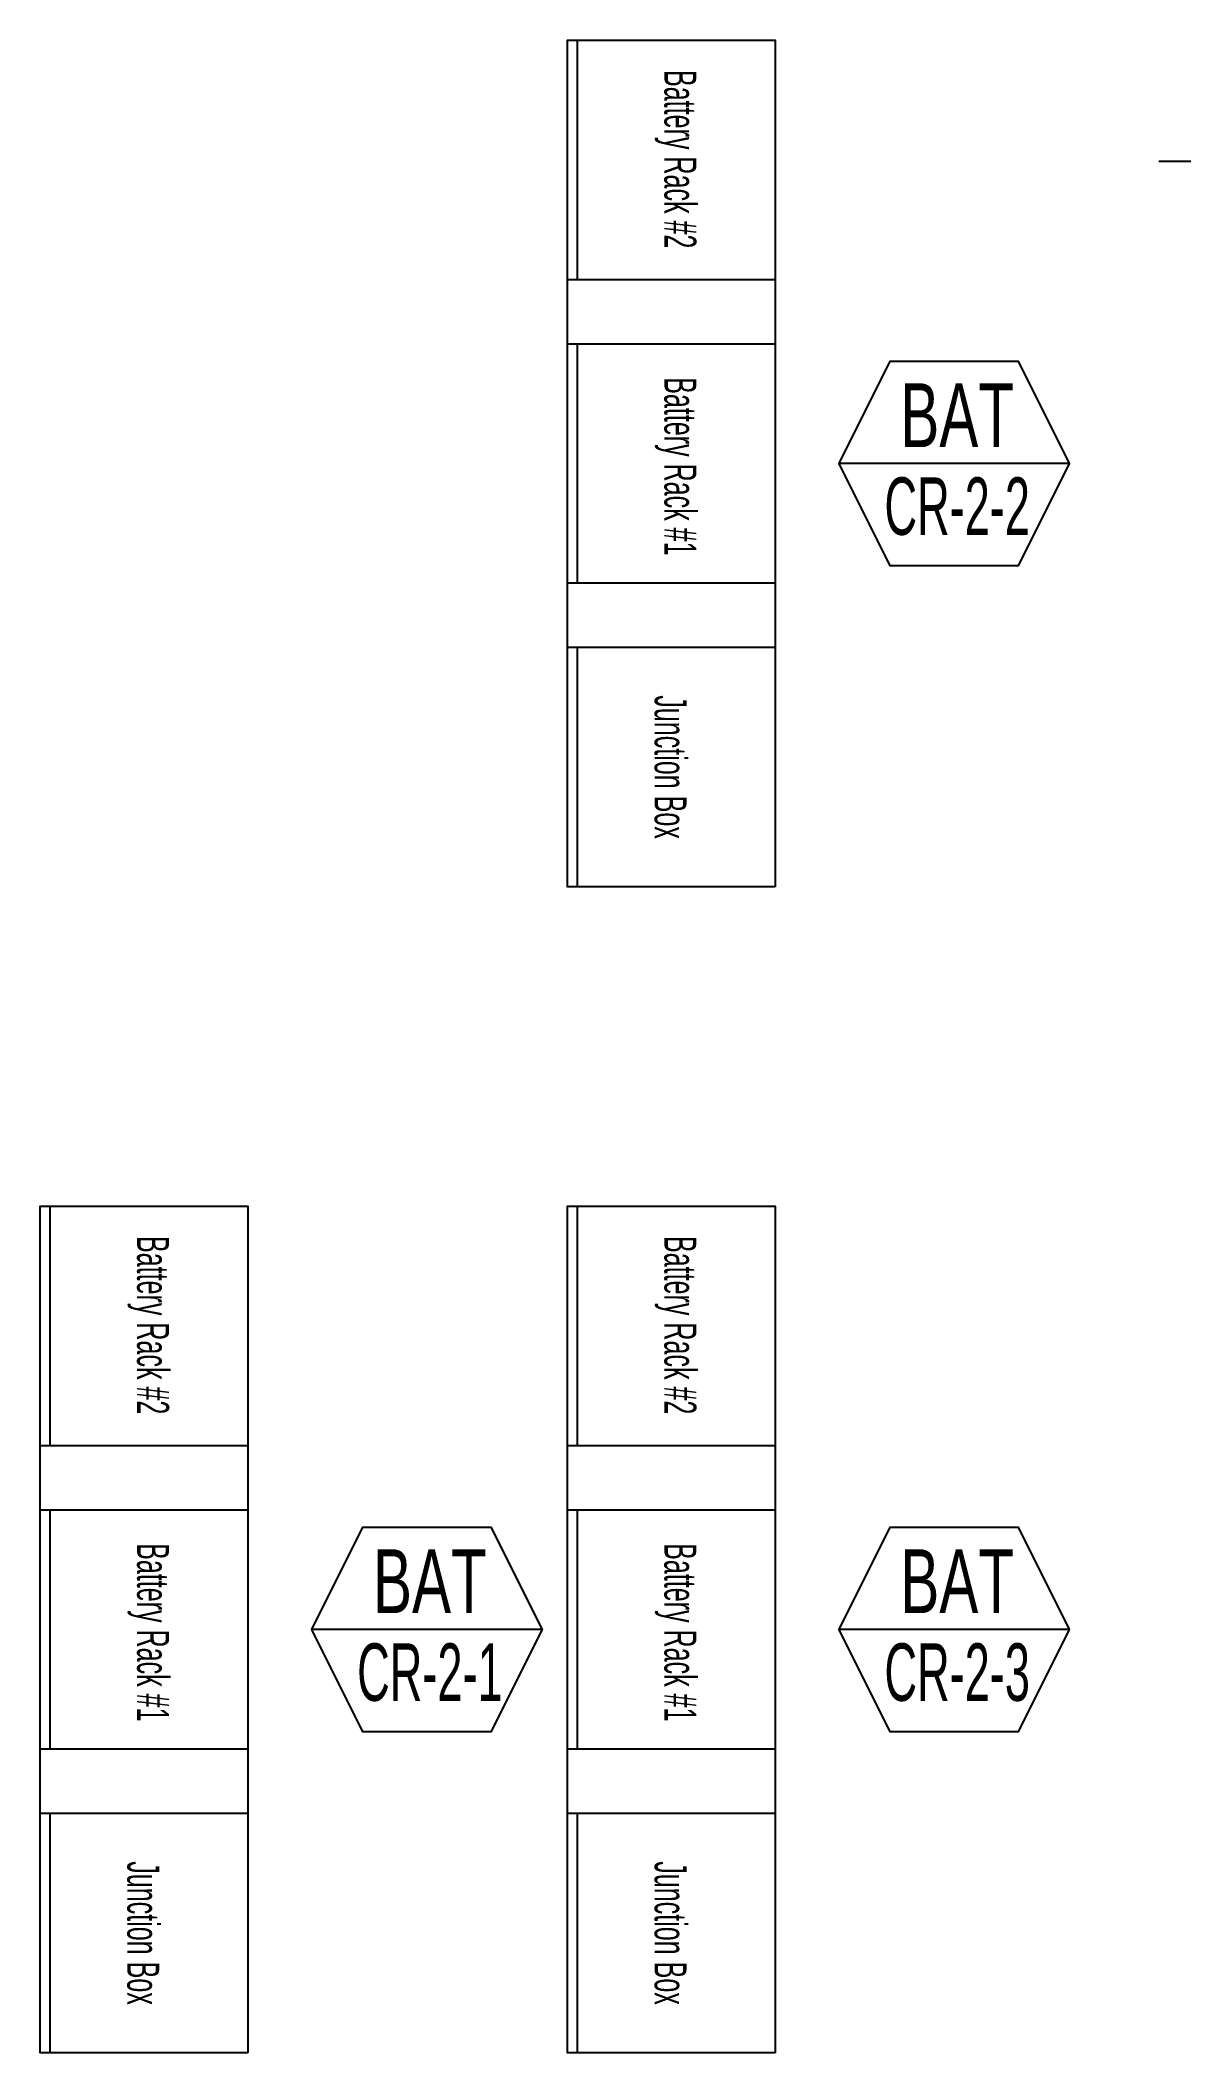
# Model space of a CAD drawing. Header units: millimetres. Extents: x 89978 to 501025, y -351975 to 837171.
# Drawn here: x 142404 to 146004, y 826355 to 832655 of the extents above; entities that cross this region are included whole.
import ezdxf
from ezdxf.enums import TextEntityAlignment as Align

# ---------------------------------------------------------------- set-up
doc = ezdxf.new("R2010")
doc.units = ezdxf.units.MM
doc.header["$LTSCALE"] = 150
for name, color, linetype in [('------00 Switch Gear', 3, 'Continuous'), ('------00 Switch Gear_Number', 1, 'Continuous'), ('A-HAT-MATL', 8, 'Continuous')]:
    doc.layers.add(name, color=color, linetype=linetype)
doc.styles.add('ELEC', font='')
doc.styles.get('ELEC').set_extended_font_data('Dotum')

msp = doc.modelspace()

# ---------------------------------------------------------------- texts
at = {"layer": '------00 Switch Gear', "style": 'ELEC', "width": 0.6}
for s, p in [('Battery Rack #2', (144406.6, 832282.6, 0)), ('Battery Rack #1', (144406.6, 831321.1, 0)), ('Junction Box', (144376, 830379.7, 0)), ('Battery Rack #2', (142756.6, 828632.6, 0)), ('Battery Rack #2', (144406.6, 828632.6, 0)), ('Battery Rack #1', (142756.6, 827671.1, 0)), ('Battery Rack #1', (144406.6, 827671.1, 0)), ('Junction Box', (142726, 826729.7, 0)), ('Junction Box', (144376, 826729.7, 0))]:
    msp.add_text(s, height=100, rotation=270, dxfattribs=at).set_placement(p, align=Align.MIDDLE_CENTER)
at = {"layer": '------00 Switch Gear_Number', "color": 0, "style": 'ELEC'}
for s, height, width, p in [('BAT', 200, 0.7, (145272.8, 831481.2, 0)), ('CR-2-2', 180, 0.6, (145272.8, 831196.6, 0)), ('BAT', 200, 0.7, (143622.8, 827831.2, 0)), ('BAT', 200, 0.7, (145272.8, 827831.2, 0)), ('CR-2-1', 180, 0.6, (143622.8, 827546.6, 0)), ('CR-2-3', 180, 0.6, (145272.8, 827546.6, 0))]:
    msp.add_text(s, height=height, dxfattribs=dict(at, width=width)).set_placement(p, align=Align.MIDDLE_CENTER)

# ---------------------------------------------------------------- blocks, each defined once
blk = doc.blocks.new('A$C2e8f9a8b')
at = {"color": 0}
blk.add_line((30, 750), (30, 0), dxfattribs=at)
blk.add_lwpolyline([(650, 0), (0, 0), (0, 750), (650, 750)], close=True, dxfattribs=at)

# ---------------------------------------------------------------- linework, layer by layer
at = {"layer": '------00 Switch Gear', "elevation": 0}
for points in [[(144703.6, 830005), (144053.6, 830005), (144053.6, 832655), (144703.6, 832655)], [(143053.6, 826355), (142403.6, 826355), (142403.6, 829005), (143053.6, 829005)], [(144703.6, 826355), (144053.6, 826355), (144053.6, 829005), (144703.6, 829005)]]:
    msp.add_lwpolyline(points, close=True, dxfattribs=at)
at = {"layer": '------00 Switch Gear_Number', "elevation": 0}
for points in [[(145623.6, 831330), (144903.6, 831330), (145063.2, 831650), (145463.9, 831650), (145623.6, 831330), (145463.9, 831010), (145063.2, 831010), (144903.6, 831330)], [(143973.6, 827680), (143253.6, 827680), (143413.2, 828000), (143813.9, 828000), (143973.6, 827680), (143813.9, 827360), (143413.2, 827360), (143253.6, 827680)], [(145623.6, 827680), (144903.6, 827680), (145063.2, 828000), (145463.9, 828000), (145623.6, 827680), (145463.9, 827360), (145063.2, 827360), (144903.6, 827680)]]:
    msp.add_lwpolyline(points, dxfattribs=at)
at = {"layer": 'A-HAT-MATL'}
msp.add_lwpolyline([(146003.6, 832275), (145903.6, 832275)], dxfattribs=at)

# ---------------------------------------------------------------- block references
at = {"layer": '------00 Switch Gear'}
for p in [(144053.6, 831905, 0), (144053.6, 830955, 0), (144053.6, 830005, 0), (142403.6, 828255, 0), (144053.6, 828255, 0), (142403.6, 827305, 0), (144053.6, 827305, 0), (142403.6, 826355, 0), (144053.6, 826355, 0)]:
    msp.add_blockref('A$C2e8f9a8b', p, dxfattribs=at)

msp.set_redraw_order([(e.dxf.handle, doc.entitydb.next_handle()) for e in msp.query("TEXT MTEXT ATTDEF DIMENSION ARC_DIMENSION")])  # texts and dimensions are drawn at this point

doc.saveas('drawing.dxf')
